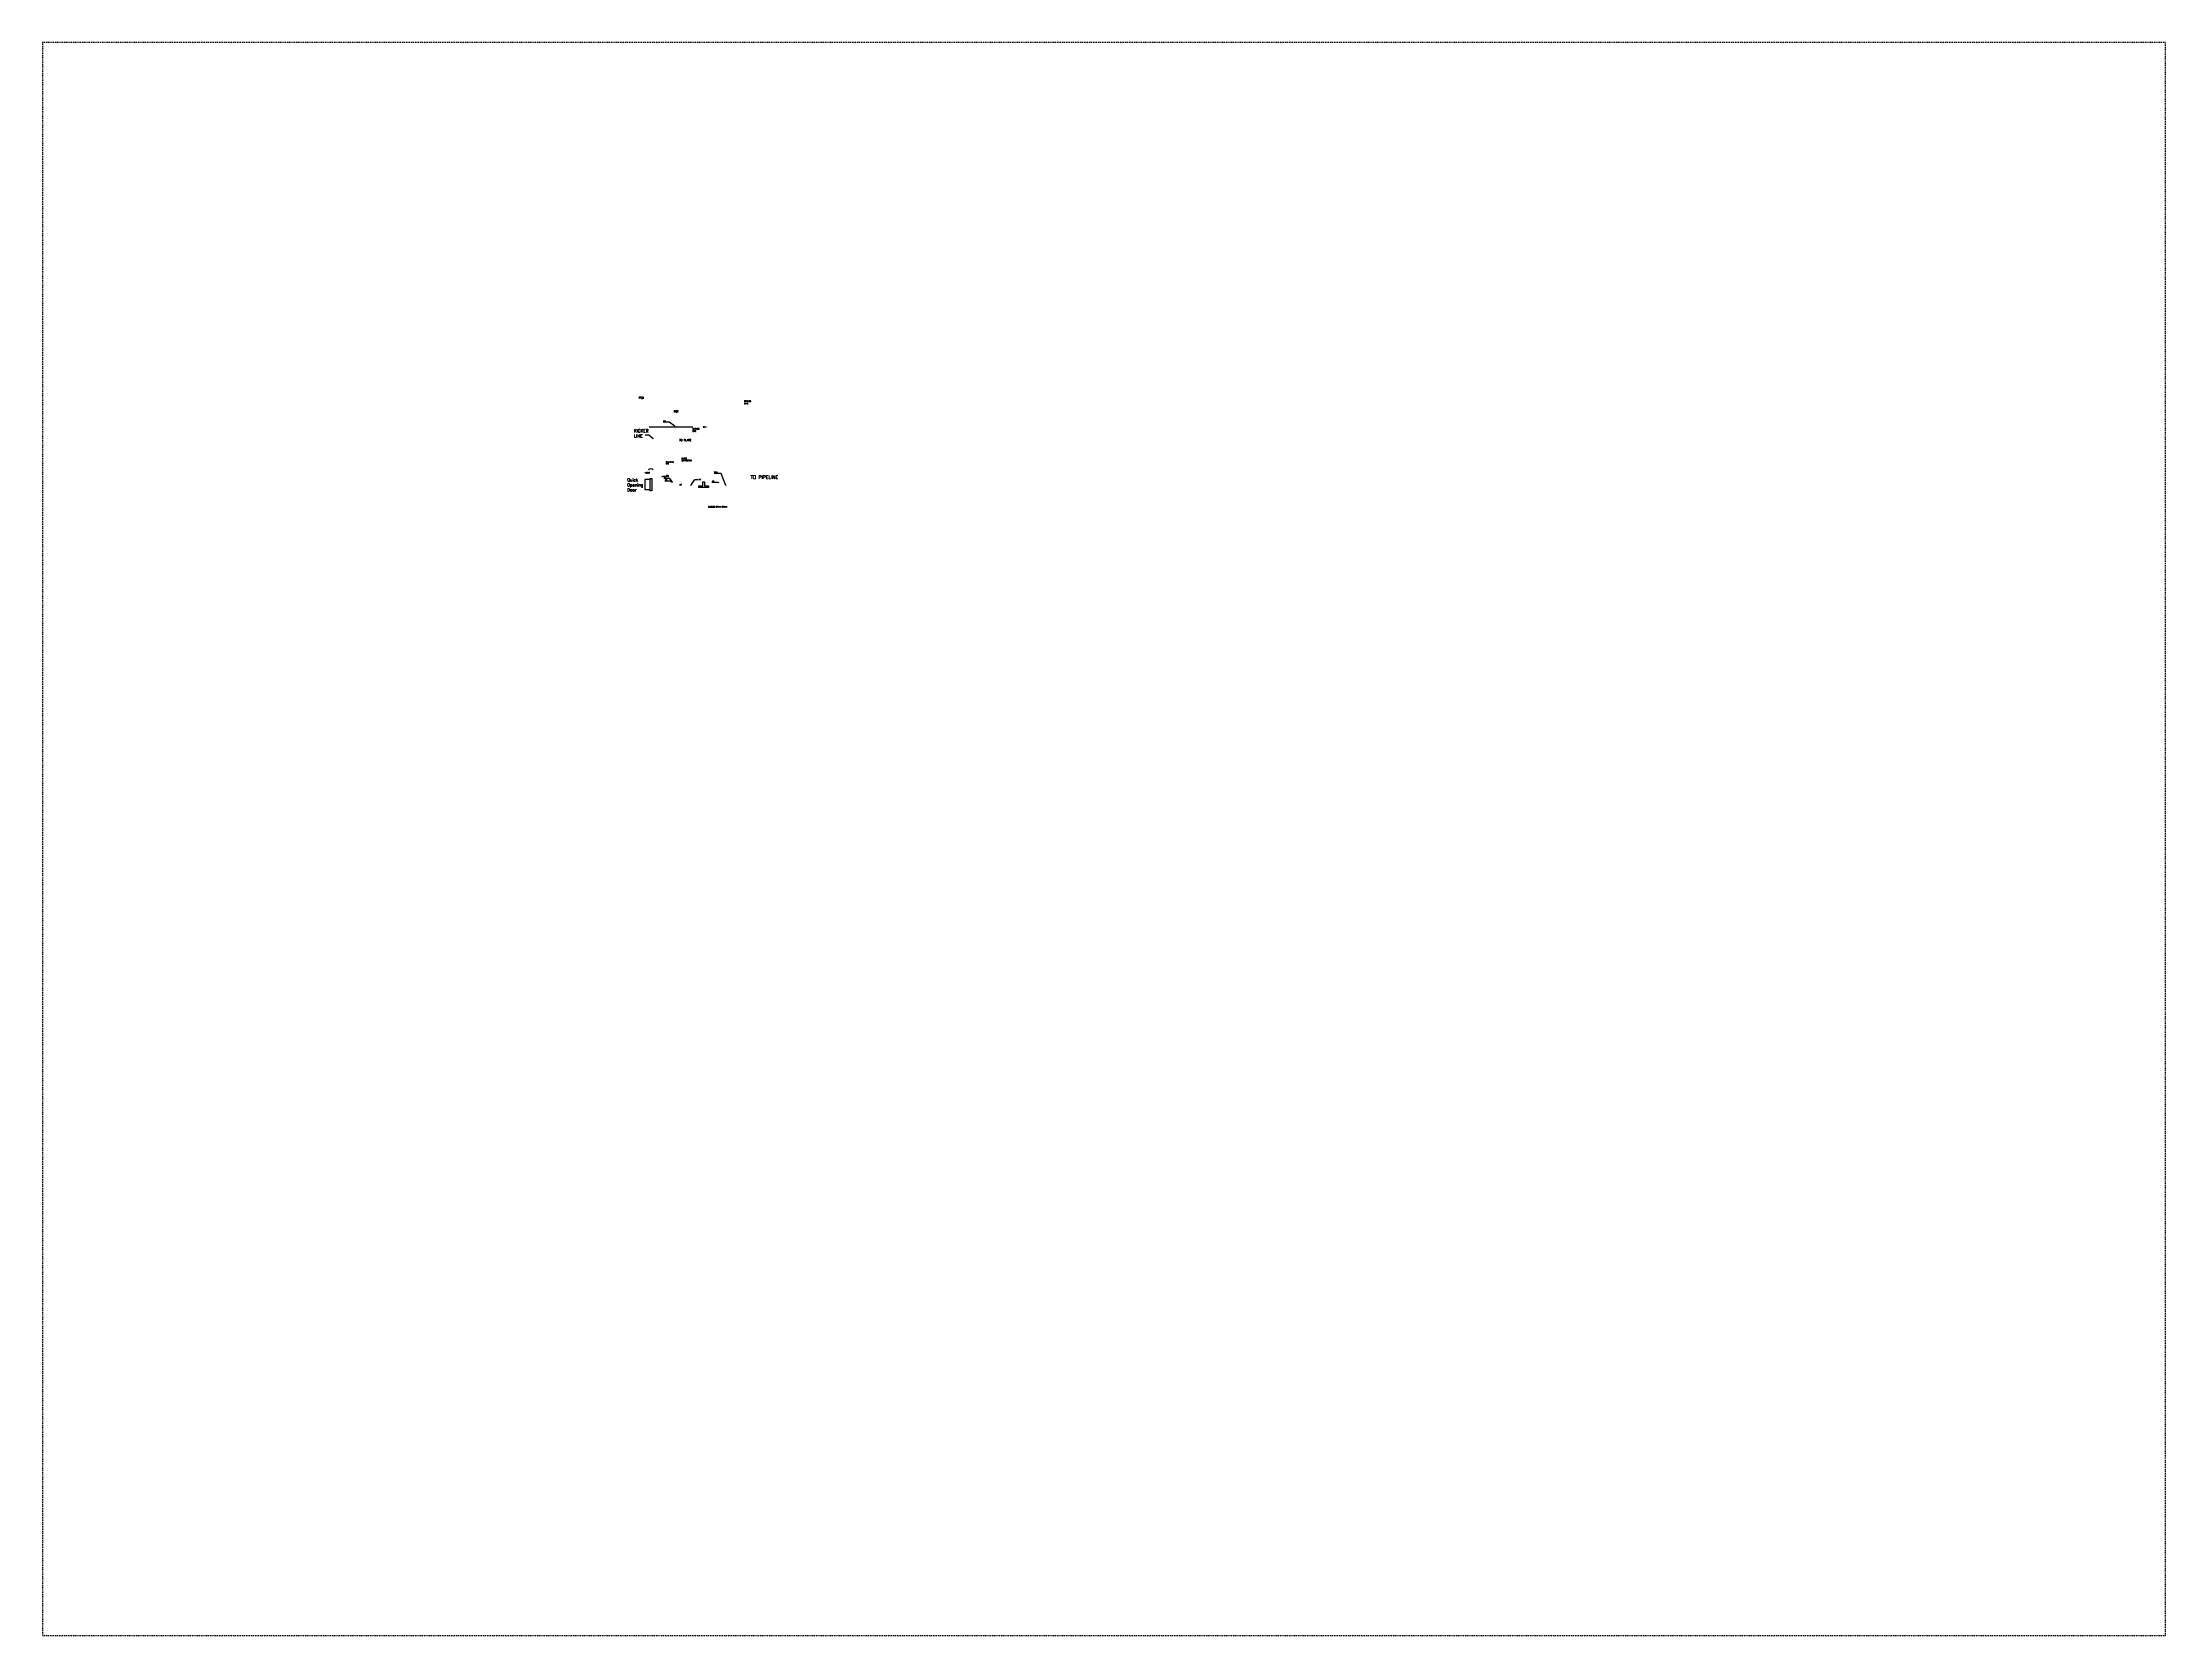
# Model space of a CAD drawing. Header units: inches. Extents: x -69 to 197, y -139 to 60.
import ezdxf
from ezdxf import colors
from ezdxf.entities.mleader import LeaderData, LeaderLine
from ezdxf.math import Vec2, Vec3

# ---------------------------------------------------------------- set-up
doc = ezdxf.new("R2010")
doc.units = ezdxf.units.IN
doc.header["$MEASUREMENT"] = 0
doc.linetypes.add('HIDDEN2', pattern=[0.1875, 0.125, -0.0625])
doc.layers.add('no plot', color=41, linetype='HIDDEN2', plot=False)
doc.styles.get("Standard").update_dxf_attribs({"font": 'romans.shx', "height": 0.1})

msp = doc.modelspace()

# ---------------------------------------------------------------- linework, layer by layer
for p, q in [((7.29, 3.88), (7.29, 5.46)), ((7.29, 5.46), (7.52, 5.46)), ((7.52, 5.46), (7.52, 3.88)), ((7.52, 3.88), (7.29, 3.88))]:
    msp.add_line(p, q)
at = {"color": 5}
msp.add_lwpolyline([(7.18, 11.9), (12.65, 11.89)], dxfattribs=at)
msp.add_lwpolyline([(13.9, 11.89, 0.293, 0, 0), (14.54, 11.88, 0, 0, 0)], format="xyseb", dxfattribs=at)
msp.add_lwpolyline([(7.29, 5.33), (6.62, 5.33), (6.62, 4.08), (7.29, 4.08)], close=True)
at = {"color": 4}
msp.add_lwpolyline([(7.68, 6.51, 0.448028), (7.06, 6.51, 1.342765)], format="xyb", dxfattribs=at)
msp.add_lwpolyline([(13.39, 4.53), (13.89, 4.52), (13.89, 5.02), (14.09, 5.02), (14.09, 4.52), (14.59, 4.52), (14.59, 4.32), (13.39, 4.32), (13.39, 4.53)])
at = {"layer": 'no plot'}
msp.add_lwpolyline([(-68.73, -139.36), (196.89, -139.36), (196.89, 60.01), (-68.73, 60.01)], close=True, dxfattribs=at)

# ---------------------------------------------------------------- texts
at = {"attachment_point": 1}
for s, width, heights, insert, char_height in [('\\pt0.28819,0.86458;PDI', 0.7042, [0], (5.88, 15.68), 0.2882), ('PDT', 0.6085, [0.272], (10.27, 13.93), 0.234), ('BYPASS LINE', 1.35, [0], (19.08, 15.21), 0.1685), ('KICKER LINE', 2.0891, [0], (5.26, 11.6), 0.3875), ('BYPASS LINE', 1.35, [0], (12.59, 11.75), 0.1685), ('TO FLARE', 1.7319, [0], (10.94, 10.37), 0.241), ('PURGE\\PCONNECTION', 1.5897, [0], (11.22, 8.03), 0.155), ('Quick \\POpening \\PDoor', 1.1058, [1.62], (4.43, 5.45), 0.375), ('VENT', 0.4047, [0], (6.64, 6.24), 0.194), ('BALANCING LINE', 0.3409, [0.376], (9.27, 7.58), 0.1351), ('TO PIPELINE', 3.7561, [0], (19.85, 5.82), 0.4294), ('NT', 0.3627, [0], (10.96, 4.74), 0.18), ('CLOSED DRAIN DRUM', 3.2064, [0.221], (14.57, 1.97), 0.1646)]:
    msp.add_mtext_dynamic_manual_height_columns(s, width=width, gutter_width=0.5, heights=heights, dxfattribs=dict(at, insert=insert, char_height=char_height))

# ---------------------------------------------------------------- leaders
ml = msp.add_multileader_mtext('Standard')
ml.set_content('', color=256)
ml.set_leader_properties()
ml.build(insert=Vec2(0, 0))
ml.multileader.update_dxf_attribs({"text_right_attachment_type": 6, "dogleg_length": 0.36, "arrow_head_size": 0.18})
ctx = ml.context
ctx.base_point, ctx.char_height, ctx.arrow_head_size, ctx.landing_gap_size, ctx.plane_origin = Vec3(6.6, 10.96), 0.18, 0.18, 0.09, Vec3(7.83, 10.31)
ctx.right_attachment, ctx.text_align_type = 6, 2
notes = []
notes.append((ctx, [(0, (1, 1, 0), (7.14, 10.87), (-1, 0), 0.36, [(0, [(7.83, 10.31)], 0, [])])]))
ctx.mtext.insert, ctx.mtext.alignment, ctx.mtext.flow_direction = Vec3(6.69, 11.05), 3, 5
ml = msp.add_multileader_mtext('Standard')
ml.set_content('HV', color=256)
ml.set_leader_properties()
ml.build(insert=Vec2(0, 0))
ml.multileader.update_dxf_attribs({"text_right_attachment_type": 6, "dogleg_length": 0.36, "arrow_head_size": 0.18})
ctx = ml.context
ctx.base_point, ctx.char_height, ctx.arrow_head_size, ctx.landing_gap_size, ctx.plane_origin = Vec3(8.85, 12.62), 0.18, 0.18, 0.09, Vec3(10.54, 11.89)
ctx.right_attachment, ctx.text_align_type = 6, 2
notes.append((ctx, [(0, (1, 1, 0), (9.69, 12.5), (-1, 0), 0.36, [(0, [(10.54, 11.89)], 0, [])])]))
ctx.mtext.insert, ctx.mtext.alignment, ctx.mtext.flow_direction = Vec3(9.24, 12.71), 3, 5
ml = msp.add_multileader_mtext('Standard')
ml.set_content('PG', color=256)
ml.set_leader_properties()
ml.build(insert=Vec2(0, 0))
ml.multileader.update_dxf_attribs({"text_right_attachment_type": 6, "dogleg_length": 0.36, "arrow_head_size": 0.18})
ctx = ml.context
ctx.base_point, ctx.char_height, ctx.arrow_head_size, ctx.landing_gap_size, ctx.plane_origin = Vec3(9.21, 5.75), 0.18, 0.18, 0.09, Vec3(8.71, 5.51)
ctx.right_attachment = 6
notes.append((ctx, [(0, (1, 1, 0), (8.85, 5.75), (1, 0), 0.36, [(0, [(8.71, 5.51)], 0, [])])]))
ctx.mtext.insert, ctx.mtext.flow_direction = Vec3(9.3, 5.84), 5
ml = msp.add_multileader_mtext('Standard')
ml.set_content('PT', color=256)
ml.set_leader_properties()
ml.build(insert=Vec2(0, 0))
ml.multileader.update_dxf_attribs({"text_right_attachment_type": 6, "dogleg_length": 0.36, "arrow_head_size": 0.18})
ctx = ml.context
ctx.base_point, ctx.char_height, ctx.arrow_head_size, ctx.landing_gap_size, ctx.plane_origin = Vec3(8.95, 5.55), 0.18, 0.18, 0.09, Vec3(10.2, 4.83)
ctx.right_attachment, ctx.text_align_type = 6, 2
notes.append((ctx, [(0, (1, 1, 0), (9.76, 5.42), (-1, 0), 0.36, [(0, [(10.2, 4.83)], 0, [])])]))
ctx.mtext.insert, ctx.mtext.alignment, ctx.mtext.flow_direction = Vec3(9.31, 5.64), 3, 5
ml = msp.add_multileader_mtext('Standard')
ml.set_content('HV', color=256)
ml.set_leader_properties()
ml.build(insert=Vec2(0, 0))
ml.multileader.update_dxf_attribs({"text_right_attachment_type": 6, "dogleg_length": 0.36, "arrow_head_size": 0.18})
ctx = ml.context
ctx.base_point, ctx.char_height, ctx.arrow_head_size, ctx.landing_gap_size, ctx.plane_origin = Vec3(13.26, 5.31), 0.18, 0.18, 0.09, Vec3(12.3, 4.4)
ctx.right_attachment = 6
notes.append((ctx, [(0, (1, 1, 0), (12.9, 5.31), (1, 0), 0.36, [(0, [(12.3, 4.4)], 0, [])])]))
ctx.mtext.insert, ctx.mtext.flow_direction = Vec3(13.35, 5.4), 5
ml = msp.add_multileader_mtext('Standard')
ml.set_content('SDV', color=256)
ml.set_leader_properties()
ml.build(insert=Vec2(0, 0))
ml.multileader.update_dxf_attribs({"text_right_attachment_type": 6, "dogleg_length": 0.36, "arrow_head_size": 0.18})
ctx = ml.context
ctx.base_point, ctx.char_height, ctx.arrow_head_size, ctx.landing_gap_size, ctx.plane_origin = Vec3(15.19, 6.2), 0.18, 0.18, 0.09, Vec3(16.84, 4.41)
ctx.right_attachment, ctx.text_align_type = 6, 2
notes.append((ctx, [(0, (1, 1, 0), (16.2, 6.07), (-1, 0), 0.36, [(0, [(16.84, 4.41)], 0, [])])]))
ctx.mtext.insert, ctx.mtext.alignment, ctx.mtext.flow_direction = Vec3(15.75, 6.29), 3, 5
ml = msp.add_multileader_mtext('Standard')
ml.set_content('XT', color=256)
ml.set_leader_properties()
ml.build(insert=Vec2(0, 0))
ml.multileader.update_dxf_attribs({"text_right_attachment_type": 6, "dogleg_length": 0.36, "arrow_head_size": 0.18})
ctx = ml.context
ctx.base_point, ctx.char_height, ctx.arrow_head_size, ctx.landing_gap_size, ctx.plane_origin = Vec3(9.07, 5.22), 0.18, 0.18, 0.09, Vec3(10.09, 4.83)
ctx.right_attachment, ctx.text_align_type = 6, 2
notes.append((ctx, [(0, (1, 1, 0), (9.88, 5.09), (-1, 0), 0.36, [(0, [(10.09, 4.83)], 0, [])])]))
ctx.mtext.insert, ctx.mtext.alignment, ctx.mtext.flow_direction = Vec3(9.43, 5.31), 3, 5
ml = msp.add_multileader_mtext('Standard')
ml.set_content('XT', color=256)
ml.set_leader_properties()
ml.build(insert=Vec2(0, 0))
ml.multileader.update_dxf_attribs({"text_right_attachment_type": 6, "dogleg_length": 0.36, "arrow_head_size": 0.18})
ctx = ml.context
ctx.base_point, ctx.char_height, ctx.arrow_head_size, ctx.landing_gap_size, ctx.plane_origin = Vec3(14.95, 5.06), 0.18, 0.18, 0.09, Vec3(16.05, 4.85)
ctx.right_attachment, ctx.text_align_type = 6, 2
notes.append((ctx, [(0, (1, 1, 0), (15.76, 4.93), (-1, 0), 0.36, [(0, [(16.05, 4.85)], 0, [])])]))
ctx.mtext.insert, ctx.mtext.alignment, ctx.mtext.flow_direction = Vec3(15.31, 5.15), 3, 5
for ctx, leaders in notes:
    for number, flags, end, landing, length, lines in leaders:
        leader = LeaderData()
        leader.index, (leader.has_last_leader_line, leader.has_dogleg_vector, leader.attachment_direction) = number, flags
        leader.last_leader_point, leader.dogleg_vector, leader.dogleg_length = Vec3(end), Vec3(landing), length
        for number, points, colour, breaks in lines:
            line = LeaderLine()
            line.index, line.vertices, line.color, line.breaks = number, Vec3.list(points), colors.encode_raw_color(colour), breaks
            leader.lines.append(line)
        ctx.leaders.append(leader)

doc.saveas('drawing.dxf')
